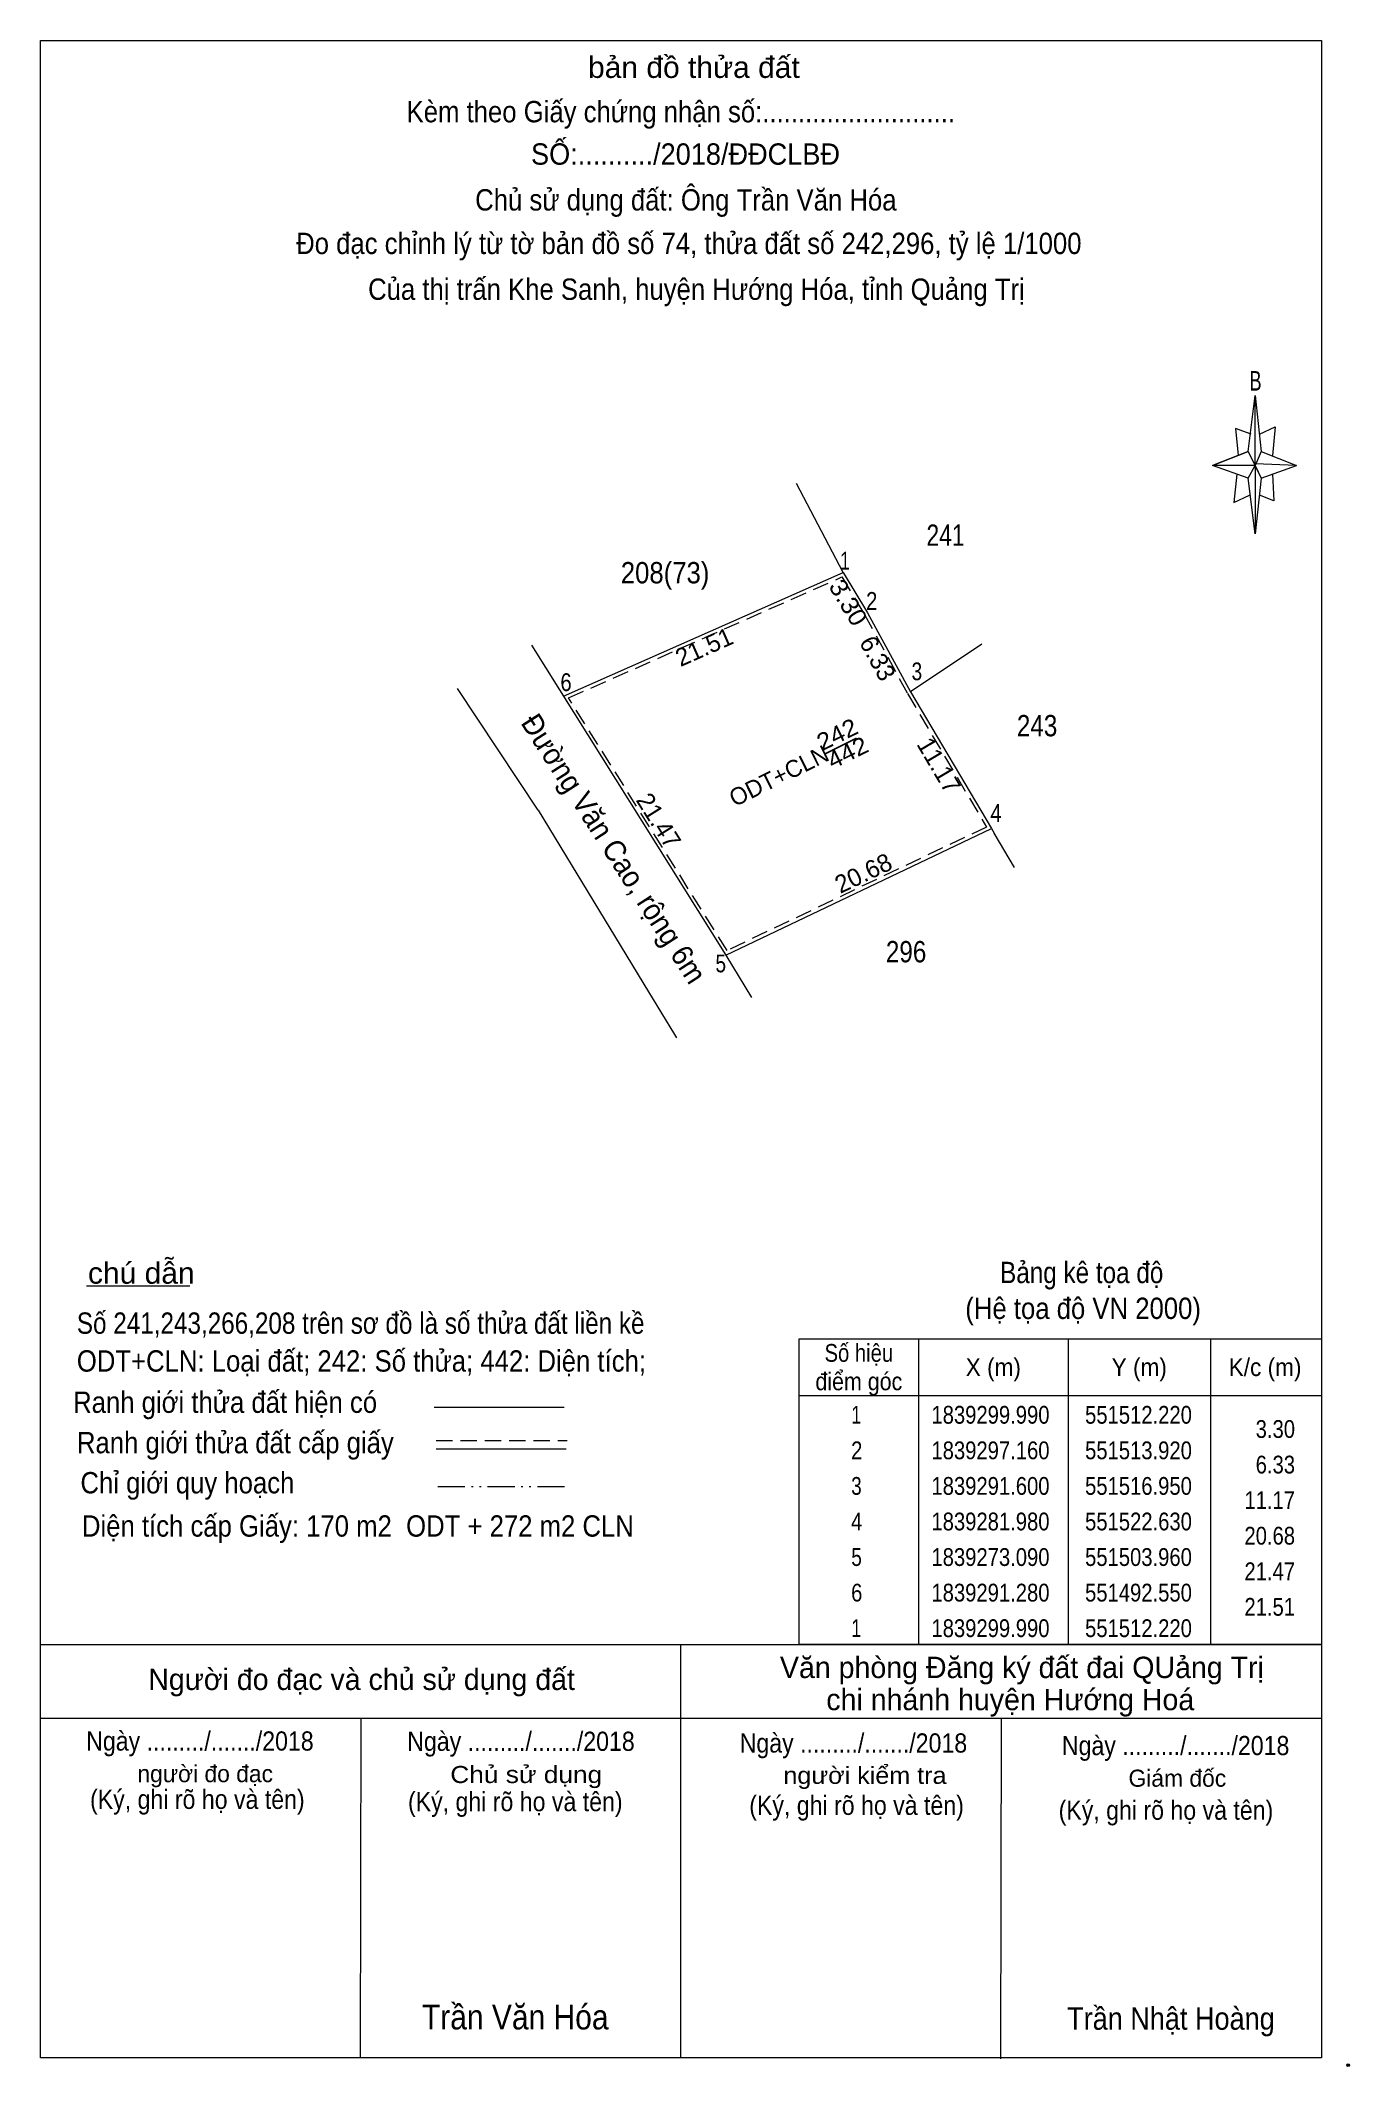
# Model space of a CAD drawing. Header units: metres. Extents: x 550892 to 551548, y 1839195 to 1839337.
# Drawn here: x 551455.8 to 551547.8, y 1839195 to 1839337.4 of the extents above; entities that cross this region are included whole.
import ezdxf
from ezdxf.enums import TextEntityAlignment as Align

# ---------------------------------------------------------------- set-up
doc = ezdxf.new("R2010")
doc.units = ezdxf.units.M
doc.header["$LTSCALE"] = 0.38
doc.header["$PDMODE"] = 32
doc.header["$PDSIZE"] = 0.19
doc.linetypes.add('DASH_DOUBLE_DOT', pattern=[9.2, 5, -1.2, 0.3, -1.2, 0.3, -1.2])
doc.linetypes.add('MEDIUM_DASHED', pattern=[4.5, 3, -1.5])
for name, color, linetype, lineweight in [('17', 7, 'Continuous', 13), ('2', 7, 'Continuous', 13), ('5', 7, 'Continuous', 13), ('6', 7, 'Continuous', 13), ('63', 7, 'Continuous', 13)]:
    doc.layers.add(name, color=color, linetype=linetype, lineweight=lineweight)

msp = doc.modelspace()

# ---------------------------------------------------------------- texts
at = {"layer": '2'}
for s, width, p in [('241', 0.8, (551519.4, 1839301.86)), ('208(73)', 0.9, (551499.695, 1839299.22)), ('243', 0.85, (551525.835, 1839288.47)), ('296', 0.85, (551516.63, 1839272.58))]:
    msp.add_text(s, height=1.5, dxfattribs=dict(at, width=width)).set_placement(p, align=Align.CENTER)
for s, width, p in [(' 1', 0.75, (551512.69, 1839300.19)), (' 2', 0.85, (551514.61, 1839297.36)), (' 6', 0.85, (551493.13, 1839291.65)), (' 3', 0.8, (551517.76, 1839292.41)), (' 4', 0.85, (551523.34, 1839282.45))]:
    msp.add_text(s, height=1.25, dxfattribs=dict(at, width=width)).set_placement(p, align=Align.RIGHT)
for s, height, rotation, width, p in [('3.30', 1.25, 300.994, 1.05, (551512.028, 1839297.5518)), ('Đường Văn Cao, rộng 6m', 1.5, 302.799, 0.95, (551495.4678, 1839280.1663)), ('242', 1.2, 26.275, 1.1, (551512.0544, 1839288.0688)), ('442', 1.2, 26.275, 1.1, (551512.7844, 1839286.7888))]:
    msp.add_text(s, height=height, rotation=rotation, dxfattribs=dict(at, width=width)).set_placement(p, align=Align.CENTER)
for s, rotation, p in [('21.51', 23.884, (551502.6919, 1839294.1801)), ('6.33', 298.589, (551514.0807, 1839293.6541)), ('11.17', 300.559, (551518.3966, 1839286.1128)), ('21.47', 302.099, (551498.7191, 1839282.2121)), ('20.68', 25.462, (551513.8963, 1839278.2882))]:
    msp.add_text(s, height=1.25, rotation=rotation, dxfattribs=at).set_placement(p, align=Align.CENTER)
msp.add_text('ODT+CLN ', height=1.2, rotation=26.275, dxfattribs=at).set_placement((551511.7388, 1839287.0225), align=Align.RIGHT)
at = {"layer": '5'}
for s, height, width, p in [('bản đồ thửa đất', 1.5, 1.05, (551501.72, 1839334.75)), ('Kèm theo Giấy chứng nhận số:...........................', 1.5, 0.9, (551500.8, 1839331.63)), ('SỐ:........../2018/ĐĐCLBĐ', 1.5, 0.95, (551501.13, 1839328.65)), ('Chủ sử dụng đất: Ông Trần Văn Hóa', 1.5, 0.9, (551501.155, 1839325.43)), ('Đo đạc chỉnh lý từ tờ bản đồ số 74, thửa đất số 242,296, tỷ lệ 1/1000 ', 1.5, 0.9, (551501.615, 1839322.37)), ('Của thị trấn Khe Sanh, huyện Hướng Hóa, tỉnh Quảng Trị', 1.5, 0.9, (551501.9, 1839319.15)), ('B', 1.378, 0.7, (551541.18, 1839312.77))]:
    msp.add_text(s, height=height, dxfattribs=dict(at, width=width)).set_placement(p, align=Align.CENTER)
at = {"layer": '6'}
for s, height, width, p in [('chú dẫn', 1.5, 1.05, (551462.89, 1839249.99)), ('Bảng kê tọa độ', 1.5, 0.85, (551528.97, 1839250.03)), ('(Hệ tọa độ VN 2000)', 1.5, 0.9, (551529.07, 1839247.51)), ('Ranh giới thửa đất hiện có ', 1.5, 0.9, (551469.03, 1839240.91)), ('Ranh giới thửa đất cấp giấy', 1.5, 0.9, (551469.5, 1839238.07)), ('Chỉ giới quy hoạch', 1.5, 0.9, (551466.13, 1839235.25)), ('Ngày ........./......./2018', 1.35, 0.9, (551467.01, 1839217.17)), ('Ngày ........./......./2018', 1.35, 0.9, (551489.57, 1839217.15)), ('Ngày ........./......./2018', 1.35, 0.9, (551512.93, 1839217.03)), ('Ngày ........./......./2018', 1.35, 0.9, (551535.57, 1839216.85)), ('Chủ sử dụng', 1.2, 1.15, (551489.94, 1839214.89)), ('người kiểm tra', 1.2, 1.1, (551513.74, 1839214.83)), ('(Ký, ghi rõ họ và tên)', 1.35, 0.9, (551466.83, 1839213.07)), ('(Ký, ghi rõ họ và tên)', 1.35, 0.9, (551489.17, 1839212.91)), ('(Ký, ghi rõ họ và tên)', 1.35, 0.9, (551513.15, 1839212.65)), ('(Ký, ghi rõ họ và tên)', 1.35, 0.9, (551534.89, 1839212.31)), ('Trần Văn Hóa', 1.75, 0.9, (551489.165, 1839197.57)), ('Trần Nhật Hoàng', 1.58, 0.9, (551535.24, 1839197.55))]:
    msp.add_text(s, height=height, dxfattribs=dict(at, width=width)).set_placement(p, align=Align.CENTER)
for s, width, p in [('Số 241,243,266,208 trên sơ đồ là số thửa đất liền kề', 0.85, (551458.36, 1839246.47)), ('ODT+CLN: Loại đất; 242: Số thửa; 442: Diện tích;', 0.9, (551458.36, 1839243.81)), ('Diện tích cấp Giấy: 170 m2  ODT + 272 m2 CLN', 0.9, (551458.72, 1839232.21))]:
    msp.add_text(s, height=1.5, dxfattribs=dict(at, width=width)).set_placement(p)
for s, height, p in [('Người đo đạc và chủ sử dụng đất', 1.5, (551478.37, 1839221.43)), (' Văn phòng Đăng ký đất đai QUảng Trị', 1.5, (551524.49, 1839222.27)), ('chi nhánh huyện Hướng Hoá', 1.5, (551523.95, 1839220.01)), ('người đo đạc', 1.2, (551467.38, 1839214.95)), ('Giám đốc', 1.2, (551535.69, 1839214.63))]:
    msp.add_text(s, height=height, dxfattribs=at).set_placement(p, align=Align.CENTER)
at = {"layer": '63'}
for s, width, p in [(' 5', 0.8, (551503.98, 1839271.88)), ('3.30', 0.85, (551543.96, 1839239.15)), ('6.33', 0.85, (551543.96, 1839236.65)), ('11.17', 0.85, (551543.96, 1839234.15)), ('20.68', 0.85, (551543.96, 1839231.65)), ('21.47', 0.85, (551543.96, 1839229.15)), ('21.51', 0.85, (551543.96, 1839226.65))]:
    msp.add_text(s, height=1.25, dxfattribs=dict(at, width=width)).set_placement(p, align=Align.RIGHT)
for s, width, p in [('Số hiệu', 0.85, (551513.31, 1839244.5)), ('X (m)', 0.95, (551522.76, 1839243.5)), ('Y (m)', 0.95, (551533.015, 1839243.5)), ('K/c (m)', 0.95, (551541.855, 1839243.5)), ('điểm góc', 0.9, (551513.31, 1839242.5)), (' 1', 0.75, (551512.96, 1839240.15)), ('1839299.990', 0.85, (551522.56, 1839240.15)), ('551512.220', 0.85, (551532.96, 1839240.15)), (' 2', 0.85, (551512.965, 1839237.65)), ('1839297.160', 0.85, (551522.56, 1839237.65)), ('551513.920', 0.85, (551532.96, 1839237.65)), (' 3', 0.8, (551512.955, 1839235.15)), ('1839291.600', 0.85, (551522.56, 1839235.15)), ('551516.950', 0.85, (551532.96, 1839235.15)), (' 4', 0.85, (551512.96, 1839232.65)), ('1839281.980', 0.85, (551522.56, 1839232.65)), ('551522.630', 0.85, (551532.96, 1839232.65)), (' 5', 0.8, (551512.965, 1839230.15)), ('1839273.090', 0.85, (551522.56, 1839230.15)), ('551503.960', 0.85, (551532.96, 1839230.15)), (' 6', 0.85, (551512.965, 1839227.65)), ('1839291.280', 0.85, (551522.56, 1839227.65)), ('551492.550', 0.85, (551532.96, 1839227.65)), (' 1', 0.75, (551512.96, 1839225.15)), ('1839299.990', 0.85, (551522.56, 1839225.15)), ('551512.220', 0.85, (551532.96, 1839225.15))]:
    msp.add_text(s, height=1.25, dxfattribs=dict(at, width=width)).set_placement(p, align=Align.CENTER)

# ---------------------------------------------------------------- linework, layer by layer
at = {"layer": '17'}
for p, q in [((551459.05, 1839249.84), (551466.29, 1839249.84)), ((551500.81, 1839195.54), (551500.81, 1839224.62)), ((551478.29, 1839195.54), (551478.33, 1839219.46)), ((551523.29, 1839195.5), (551523.33, 1839219.42))]:
    msp.add_line(p, q, dxfattribs=at)
at = {"layer": '2'}
for p, q in [((551512.22, 1839299.99), (551508.94, 1839306.23)), ((551492.55, 1839291.28), (551512.22, 1839299.99)), ((551490.3, 1839294.87), (551503.96, 1839273.09)), ((551521.95, 1839294.94), (551516.95, 1839291.6)), ((551490.78, 1839283.27), (551485.1, 1839291.82)), ((551516.95, 1839291.6), (551522.63, 1839281.98)), ((551503.96, 1839273.09), (551522.63, 1839281.98)), ((551522.63, 1839281.98), (551522.82, 1839281.66)), ((551524.24, 1839279.25), (551522.82, 1839281.66)), ((551503.96, 1839273.09), (551505.76, 1839270.12))]:
    msp.add_line(p, q, dxfattribs=at)
at = {"layer": '2', "lineweight": 25}
msp.add_line((551510.89, 1839287.22), (551513.14, 1839288.33), dxfattribs=at)
at = {"layer": '2'}
for points in [[(551512.22, 1839299.99), (551513.92, 1839297.16), (551516.95, 1839291.6)], [(551490.78, 1839283.27), (551498.54, 1839270.51), (551500.35, 1839267.5), (551500.49, 1839267.27)]]:
    msp.add_lwpolyline(points, dxfattribs=at)
at = {"layer": '2', "linetype": 'MEDIUM_DASHED'}
msp.add_lwpolyline([(551512.12, 1839299.67), (551513.7, 1839297.04), (551516.73, 1839291.48), (551522.28, 1839282.09), (551504.05, 1839273.41), (551492.92, 1839291.17)], close=True, dxfattribs=at)
at = {"layer": '5'}
for p, q in [((551455.81, 1839195.58), (551455.81, 1839337.38)), ((551540.67, 1839308.5), (551541.17, 1839312.42)), ((551541.57, 1839308.5), (551544.07, 1839307.5)), ((551540.67, 1839306.62), (551538.17, 1839307.5)), ((551542.37, 1839306.9), (551542.47, 1839305.02)), ((551541.57, 1839306.62), (551541.17, 1839302.7)), ((551542.47, 1839305.02), (551541.47, 1839305.42))]:
    msp.add_line(p, q, dxfattribs=at)
for points in [[(551455.81, 1839337.38), (551545.81, 1839337.38), (551545.81, 1839195.58)], [(551540.87, 1839309.7), (551539.77, 1839310.1), (551539.97, 1839308.22)], [(551541.47, 1839309.7), (551542.57, 1839310.22), (551542.37, 1839308.22)], [(551541.17, 1839307.5), (551540.67, 1839308.5), (551538.17, 1839307.5)], [(551539.87, 1839306.9), (551539.67, 1839304.9), (551540.77, 1839305.42)], [(551541.17, 1839307.5), (551541.57, 1839306.62), (551544.07, 1839307.5)]]:
    msp.add_lwpolyline(points, dxfattribs=at)
for points in [[(551541.17, 1839312.42), (551541.57, 1839308.5), (551541.17, 1839307.5)], [(551541.17, 1839307.5), (551538.17, 1839307.5), (551540.67, 1839308.5), (551541.57, 1839306.62), (551544.07, 1839307.5), (551541.17, 1839307.62)], [(551541.17, 1839307.5), (551541.17, 1839302.7), (551540.67, 1839306.62)]]:
    msp.add_lwpolyline(points, close=True, dxfattribs=at)
at = {"layer": '6'}
for p, q in [((551483.47, 1839241.3), (551492.61, 1839241.3)), ((551483.61, 1839238.38), (551492.75, 1839238.38)), ((551455.81, 1839224.62), (551545.81, 1839224.62)), ((551455.81, 1839219.46), (551545.81, 1839219.46)), ((551545.81, 1839195.58), (551455.81, 1839195.58))]:
    msp.add_line(p, q, dxfattribs=at)
at = {"layer": '6', "linetype": 'MEDIUM_DASHED'}
msp.add_line((551483.61, 1839238.98), (551492.81, 1839238.98), dxfattribs=at)
at = {"layer": '6'}
msp.add_point((551547.69, 1839195.06), dxfattribs=at)
at = {"layer": '63'}
for p, q in [((551517.51, 1839246.12), (551517.51, 1839224.62)), ((551528.01, 1839246.12), (551528.01, 1839224.62)), ((551538.01, 1839246.12), (551538.01, 1839224.62)), ((551509.11, 1839242.12), (551545.81, 1839242.12))]:
    msp.add_line(p, q, dxfattribs=at)
at = {"layer": '63', "linetype": 'DASH_DOUBLE_DOT'}
msp.add_line((551483.73, 1839235.74), (551492.93, 1839235.74), dxfattribs=at)
at = {"layer": '63'}
msp.add_lwpolyline([(551509.11, 1839246.12), (551545.81, 1839246.12), (551545.81, 1839224.62), (551509.11, 1839224.62)], close=True, dxfattribs=at)

msp.set_redraw_order([(e.dxf.handle, doc.entitydb.next_handle()) for e in msp.query("TEXT MTEXT ATTDEF DIMENSION ARC_DIMENSION")])  # texts and dimensions are drawn at this point

doc.saveas('drawing.dxf')
